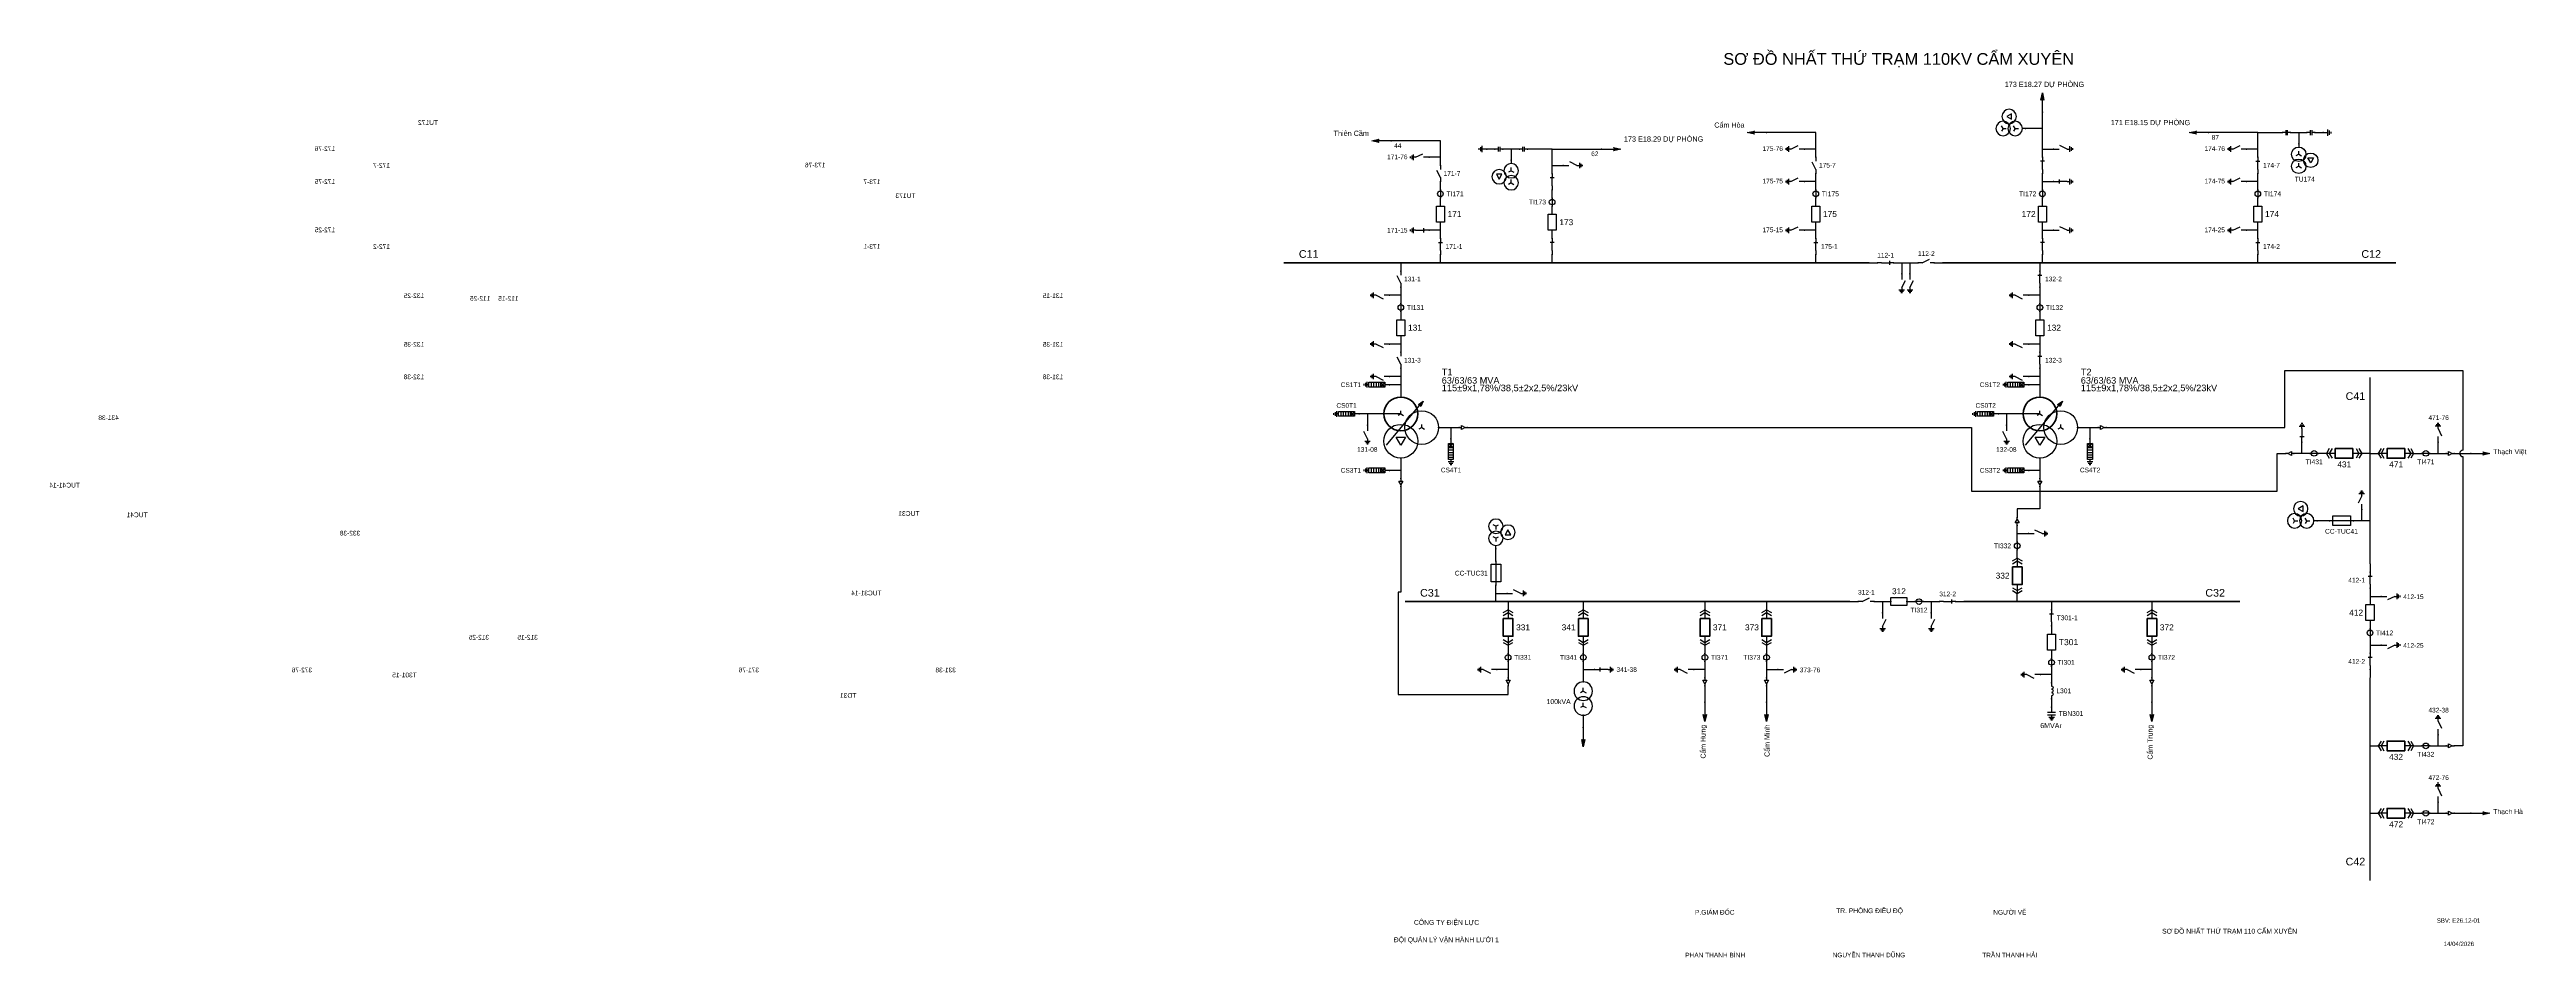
# Model space of a CAD drawing. Header units: millimetres. Extents: x -360 to 411, y 7 to 290.
import ezdxf

# ---------------------------------------------------------------- set-up
doc = ezdxf.new("R2010")
doc.units = ezdxf.units.MM
for name, color, linetype, lineweight in [('BUSBAR_110KV', 1, 'Continuous', 50), ('BUSBAR_22KV', 5, 'Continuous', 50), ('BUSBAR_35KV', 30, 'Continuous', 50), ('GROUND', 3, 'Continuous', 25), ('HV_110KV', 1, 'Continuous', 25), ('MV_22KV', 5, 'Continuous', 25), ('MV_35KV', 30, 'Continuous', 25), ('SLD_OTHER', 7, 'Continuous', 25)]:
    doc.layers.add(name, color=color, linetype=linetype, lineweight=lineweight)
doc.layers.add('SYM_PORTS', color=8, linetype='Continuous', plot=False)
doc.layers.add('TEXT', color=7, linetype='Continuous')
doc.styles.add('SLD_TEXT', font='arial.ttf')

# ---------------------------------------------------------------- blocks, each defined once
blk = doc.blocks.new('SYM_DISCONNECTOR_CLOSED')
at = {"lineweight": 25}
for points in [[(-0.625, 1.25), (0.625, 1.25)], [(0, 2.5), (0, 1.25)], [(0, -1.25), (0, 1.5)], [(0, -1.25), (0, -2.5)]]:
    blk.add_lwpolyline(points, dxfattribs=at)
at = {"layer": 'SYM_PORTS'}
for p in [(0, 2.5), (0, -2.5)]:
    blk.add_point(p, dxfattribs=at)
blk.add_attdef('DEVICE_CODE', (1.625, -0.5), '', height=2)
blk = doc.blocks.new('SYM_EARTHING_SWITCH_CLOSED')
at = {"lineweight": 25}
for points in [[(-0.625, 1.25), (0.625, 1.25)], [(0, 3), (0, 1.25)], [(0, -1.25), (0, 1.5)], [(-0.875, -2), (0.875, -2)], [(-0.5625, -2.4375), (0.5625, -2.4375)], [(-0.25, -2.875), (0.25, -2.875)], [(0, -1.25), (0, -2)]]:
    blk.add_lwpolyline(points, dxfattribs=at)
at = {"layer": 'SYM_PORTS'}
blk.add_point((0, 3), dxfattribs=at)
blk.add_attdef('DEVICE_CODE', (1.875, 0), '', height=2)
blk = doc.blocks.new('SYM_CIRCUIT_BREAKER')
at = {"lineweight": 25}
blk.add_lwpolyline([(-1.25, 2.5), (1.25, 2.5), (1.25, -2.5), (-1.25, -2.5)], close=True, dxfattribs=at)
at = {"layer": 'SYM_PORTS'}
for p in [(0, 2.5), (0, -2.5)]:
    blk.add_point(p, dxfattribs=at)
blk.add_attdef('DEVICE_CODE', (2.25, -0.5), '', height=2)
at = {"flags": 1}
blk.add_attdef('RATING', (2.25, -3.5), '', height=2, dxfattribs=at)
blk = doc.blocks.new('SYM_CURRENT_TRANSFORMER')
at = {"lineweight": 25}
blk.add_lwpolyline([(0, 1.25), (0, -1.25)], dxfattribs=at)
blk.add_circle((0, 0), 0.875, dxfattribs=at)
at = {"layer": 'SYM_PORTS'}
for p in [(0, 1.25), (0, -1.25)]:
    blk.add_point(p, dxfattribs=at)
blk.add_attdef('DEVICE_CODE', (1.875, -1.75), '', height=2)
at = {"flags": 1}
blk.add_attdef('RATIO', (1.875, -4.75), '', height=2, dxfattribs=at)
blk = doc.blocks.new('SYM_DISCONNECTOR_OPEN')
at = {"lineweight": 25}
for points in [[(0, -1.25), (-1.125, 1)], [(0, 2.5), (0, 1.25)], [(0, -1.25), (0, -2.5)]]:
    blk.add_lwpolyline(points, dxfattribs=at)
at = {"layer": 'SYM_PORTS'}
for p in [(0, 2.5), (0, -2.5)]:
    blk.add_point(p, dxfattribs=at)
blk.add_attdef('DEVICE_CODE', (1, -0.5), '', height=2)
blk = doc.blocks.new('SYM_EARTHING_SWITCH_OPEN')
at = {"lineweight": 25}
for points in [[(0, -1.25), (-1.125, 1)], [(0, 3), (0, 1.25)], [(-0.875, -2), (0.875, -2)], [(-0.5625, -2.4375), (0.5625, -2.4375)], [(-0.25, -2.875), (0.25, -2.875)], [(0, -1.25), (0, -2)]]:
    blk.add_lwpolyline(points, dxfattribs=at)
at = {"layer": 'SYM_PORTS'}
blk.add_point((0, 3), dxfattribs=at)
blk.add_attdef('DEVICE_CODE', (1.875, 0), '', height=2)
blk = doc.blocks.new('SYM_LINE_FEEDER_ARROW')
blk.add_hatch(color=7).paths.add_polyline_path([(0, -3), (-0.5, -0.75), (0, -1.25), (0.5, -0.75)])
at = {"lineweight": 25}
blk.add_lwpolyline([(0, 3), (0, -1.25)], dxfattribs=at)
blk.add_lwpolyline([(0, -3), (-0.5, -0.75), (0, -1.25), (0.5, -0.75)], close=True, dxfattribs=at)
at = {"layer": 'SYM_PORTS'}
blk.add_point((0, 3), dxfattribs=at)
blk.add_attdef('LINE_NAME', (1.5, 0), '', height=2)
blk = doc.blocks.new('SYM_COUPLING_CAPACITOR')
at = {"lineweight": 25}
for points in [[(-0.75, 0.25), (0.75, 0.25)], [(0, 1.25), (0, 0.25)], [(-0.75, -0.25), (0.75, -0.25)], [(0, -0.25), (0, -1.25)]]:
    blk.add_lwpolyline(points, dxfattribs=at)
at = {"layer": 'SYM_PORTS'}
for p in [(0, 1.25), (0, -1.25)]:
    blk.add_point(p, dxfattribs=at)
blk.add_attdef('DEVICE_CODE', (1.75, -1.75), '', height=2)
blk = doc.blocks.new('SYM_VOLTAGE_TRANSFORMER')
at = {"lineweight": 25}
for points in [[(0, 1.375), (-0.8625, 0.875)], [(0, 4.625), (0, 3.625)], [(0, 1.375), (0, 2.375)], [(0, 1.375), (0.8625, 0.875)], [(0, -2.375), (-0.8625, -2.875)], [(0, -2.375), (0, -1.375)], [(0, -2.375), (0.8625, -2.875)]]:
    blk.add_lwpolyline(points, dxfattribs=at)
blk.add_lwpolyline([(2.875, 0.25), (4.625, 0.25), (3.75, -1.25)], close=True, dxfattribs=at)
for centre in [(0, 1.375), (3.75, -0.5), (0, -2.375)]:
    blk.add_circle(centre, 2.25, dxfattribs=at)
at = {"layer": 'SYM_PORTS'}
blk.add_point((0, 4.625), dxfattribs=at)
blk.add_attdef('DEVICE_CODE', (7, 1.625), '', height=2)
at = {"flags": 1}
blk.add_attdef('RATIO', (7, -1.375), '', height=2, dxfattribs=at)
blk = doc.blocks.new('SYM_GROUND_SYMBOL')
at = {"lineweight": 25}
for points in [[(0, 1.25), (0, -0.25)], [(-1, -0.25), (1, -0.25)], [(-0.625, -0.75), (0.625, -0.75)], [(-0.25, -1.25), (0.25, -1.25)]]:
    blk.add_lwpolyline(points, dxfattribs=at)
at = {"layer": 'SYM_PORTS'}
blk.add_point((0, 1.25), dxfattribs=at)
blk = doc.blocks.new('SYM_SURGE_ARRESTER')
at = {"lineweight": 25}
for points in [[(-0.75, 2.5), (0.75, 2.5), (0.75, 1.25), (-0.75, 1.25)], [(-0.75, 1.25), (0.75, 1.25), (0.75, -2.5), (-0.75, -2.5)]]:
    blk.add_lwpolyline(points, close=True, dxfattribs=at)
for points in [[(-0.75, 2.5), (0.75, 1.25)], [(0.75, 2.5), (-0.75, 1.25)], [(-0.75, 0.5), (0.75, 0.5)], [(0, 4), (0, 2.5)], [(-0.875, -3.125), (0.875, -3.125)], [(-0.75, -0.25), (0.75, -0.25)], [(-0.75, -1), (0.75, -1)], [(-0.75, -1.75), (0.75, -1.75)], [(-0.5625, -3.5625), (0.5625, -3.5625)], [(-0.25, -4), (0.25, -4)], [(0, -2.5), (0, -3.125)]]:
    blk.add_lwpolyline(points, dxfattribs=at)
at = {"layer": 'SYM_PORTS'}
blk.add_point((0, 4), dxfattribs=at)
blk.add_attdef('DEVICE_CODE', (1.875, 1), '', height=2)
blk = doc.blocks.new('SYM_TRANSFORMER_3W')
blk.add_hatch(color=7).paths.add_polyline_path([(3.75, 8.25), (3.0125, 6.575), (2.2375, 7.225)])
at = {"lineweight": 25}
for points in [[(3.75, 8.25), (3.0125, 6.575), (2.2375, 7.225)], [(-4.75, -3), (-1.75, -3), (-3.25, -5.5)]]:
    blk.add_lwpolyline(points, close=True, dxfattribs=at)
for points in [[(-3.25, 4.25), (-8.5, 4.25)], [(-7.75, -5.5), (3.0125, 7.35)], [(-3.25, 4.25), (-4.1125, 3.75)], [(-3.25, 4.25), (-3.25, 5.25)], [(-3.25, 4.25), (-2.3875, 3.75)], [(3.25, 0), (2.3875, -0.5)], [(3.25, 0), (3.25, 1)], [(3.25, 0), (4.1125, -0.5)]]:
    blk.add_lwpolyline(points, dxfattribs=at)
at = {"lineweight": 50}
blk.add_circle((-3.25, 4.25), 5.25, dxfattribs=at)
at = {"lineweight": 25}
for centre in [(-3.25, -4.25), (3.25, 0)]:
    blk.add_circle(centre, 5.25, dxfattribs=at)
at = {"layer": 'SYM_PORTS'}
for p in [(-3.25, 9.5), (-8.5, 4.25), (8.5, 0), (-3.25, -9.5)]:
    blk.add_point(p, dxfattribs=at)
blk.add_attdef('DEVICE_CODE', (9.5, 6.5), '', height=2)
at = {"flags": 1}
for tag, p in [('VOLTAGE_RATIO', (9.5, 0.5)), ('POWER', (9.5, 3.5))]:
    blk.add_attdef(tag, p, '', height=2, dxfattribs=at)
blk = doc.blocks.new('SYM_CABLE_TERMINATION')
at = {"lineweight": 25}
blk.add_lwpolyline([(-0.625, 0.5), (0.625, 0.5), (0, -0.625)], close=True, dxfattribs=at)
for points in [[(0, 1.25), (0, 0.5)], [(0, -0.625), (0, -1.25)]]:
    blk.add_lwpolyline(points, dxfattribs=at)
at = {"layer": 'SYM_PORTS'}
for p in [(0, 1.25), (0, -1.25)]:
    blk.add_point(p, dxfattribs=at)
blk = doc.blocks.new('SYM_DRAWOUT_BREAKER')
at = {"lineweight": 25}
for points in [[(-1.5, 4.625), (0, 5.5), (1.5, 4.625)], [(-1.5, 3.75), (0, 4.625), (1.5, 3.75)], [(0, 5.5), (0, 2.75)], [(-1.5, -3.75), (0, -4.625), (1.5, -3.75)], [(-1.5, -4.625), (0, -5.5), (1.5, -4.625)], [(0, -2.75), (0, -5.5)]]:
    blk.add_lwpolyline(points, dxfattribs=at)
at = {"lineweight": 35}
blk.add_lwpolyline([(-1.5, 2.75), (1.5, 2.75), (1.5, -2.75), (-1.5, -2.75)], close=True, dxfattribs=at)
at = {"layer": 'SYM_PORTS'}
for p in [(0, 5.5), (0, -5.5)]:
    blk.add_point(p, dxfattribs=at)
blk.add_attdef('DEVICE_CODE', (2.5, 2.5), '', height=2)
at = {"flags": 1}
blk.add_attdef('RATING', (2.5, -0.5), '', height=2, dxfattribs=at)
blk = doc.blocks.new('SYM_FUSE_DISCONNECTOR')
at = {"lineweight": 25}
blk.add_lwpolyline([(-1.5, 2.75), (1.5, 2.75), (1.5, -2.75), (-1.5, -2.75)], close=True, dxfattribs=at)
blk.add_lwpolyline([(0, 3.75), (0, -3.75)], dxfattribs=at)
at = {"layer": 'SYM_PORTS'}
for p in [(0, 3.75), (0, -3.75)]:
    blk.add_point(p, dxfattribs=at)
blk.add_attdef('DEVICE_CODE', (2.5, 0.75), '', height=2)
at = {"flags": 1}
blk.add_attdef('RATING', (2.5, -2.25), '', height=2, dxfattribs=at)
blk = doc.blocks.new('SYM_TRANSFORMER_2W')
at = {"lineweight": 25}
for points in [[(0, 2.3125), (-0.8625, 1.8125)], [(0, 2.3125), (0, 3.3125)], [(0, 2.3125), (0.8625, 1.8125)], [(0, -2.3125), (-0.8625, -2.8125)], [(0, -2.3125), (0, -1.3125)], [(0, -2.3125), (0.8625, -2.8125)]]:
    blk.add_lwpolyline(points, dxfattribs=at)
for centre in [(0, 2.3125), (0, -2.3125)]:
    blk.add_circle(centre, 2.875, dxfattribs=at)
at = {"layer": 'SYM_PORTS'}
for p in [(0, 5.1875), (0, -5.1875)]:
    blk.add_point(p, dxfattribs=at)
blk.add_attdef('DEVICE_CODE', (3.875, 2.1875), '', height=2)
at = {"flags": 1}
for tag, p in [('POWER', (3.875, -0.8125)), ('VOLTAGE_RATIO', (3.875, -3.8125))]:
    blk.add_attdef(tag, p, '', height=2, dxfattribs=at)
blk = doc.blocks.new('SYM_SHUNT_REACTOR')
at = {"lineweight": 25}
for points in [[(0, 2.5), (0, 1.5)], [(0, 1.5), (0.25, 1.4325), (0.4325, 1.25), (0.5, 1), (0.4325, 0.75), (0.25, 0.5675), (0, 0.5), (0.25, 0.4325), (0.4325, 0.25), (0.5, 0), (0.4325, -0.25), (0.25, -0.4325), (0, -0.5), (0.25, -0.5675), (0.4325, -0.75), (0.5, -1), (0.4325, -1.25), (0.25, -1.4325), (0, -1.5)], [(0, -1.5), (0, -2.5)]]:
    blk.add_lwpolyline(points, dxfattribs=at)
at = {"layer": 'SYM_PORTS'}
for p in [(0, 2.5), (0, -2.5)]:
    blk.add_point(p, dxfattribs=at)
blk.add_attdef('DEVICE_CODE', (1.5, -0.5), '', height=2)
at = {"flags": 1}
blk.add_attdef('RATING', (1.5, -3.5), '', height=2, dxfattribs=at)
blk = doc.blocks.new('SYM_SHUNT_CAPACITOR')
at = {"lineweight": 25}
for points in [[(-1.25, 0.375), (1.25, 0.375)], [(0, 2), (0, 0.375)], [(-1.25, -0.375), (1.25, -0.375)], [(-0.875, -1.125), (0.875, -1.125)], [(-0.5625, -1.5625), (0.5625, -1.5625)], [(-0.25, -2), (0.25, -2)], [(0, -0.375), (0, -1.125)]]:
    blk.add_lwpolyline(points, dxfattribs=at)
at = {"layer": 'SYM_PORTS'}
blk.add_point((0, 2), dxfattribs=at)
blk.add_attdef('DEVICE_CODE', (2.25, -1), '', height=2)
at = {"flags": 1}
blk.add_attdef('RATING', (2.25, -4), '', height=2, dxfattribs=at)

msp = doc.modelspace()

# ---------------------------------------------------------------- linework, layer by layer
at = {"layer": 'BUSBAR_110KV', "const_width": 0.495}
for points in [[(24.42, 223.57), (206.66, 223.57)], [(229.45, 223.57), (370.66, 223.57)]]:
    msp.add_lwpolyline(points, dxfattribs=at)
at = {"layer": 'BUSBAR_22KV', "const_width": 0.495}
for points in [[(362.53, 187.95), (362.53, 129.81)], [(362.53, 94.41), (362.53, 31.17)]]:
    msp.add_lwpolyline(points, dxfattribs=at)
at = {"layer": 'BUSBAR_35KV', "const_width": 0.495}
for points in [[(62.15, 118.07), (200.67, 118.07)], [(236.08, 118.07), (322.08, 118.07)]]:
    msp.add_lwpolyline(points, dxfattribs=at)
at = {"layer": 'GROUND'}
for points in [[(345.4, 264.09), (347.95, 264.09)], [(90.15, 258.97), (87.6, 258.97)]]:
    msp.add_lwpolyline(points, dxfattribs=at)
at = {"layer": 'HV_110KV'}
for points in [[(260.54, 265.37), (260.54, 270.48)], [(190.01, 258.97), (190.01, 264.09), (174.67, 264.09)], [(260.54, 265.37), (255.32, 265.37)], [(260.54, 258.97), (260.54, 265.37)], [(327.61, 264.09), (312.26, 264.09)], [(327.61, 258.97), (327.61, 264.09)], [(327.61, 264.09), (335.28, 264.09)], [(337.78, 264.09), (340.34, 264.09)], [(340.34, 264.09), (340.34, 260.61)], [(340.34, 264.09), (342.9, 264.09)], [(73.15, 256.42), (73.15, 261.53), (57.8, 261.53)], [(73.15, 256.42), (69.67, 256.42)], [(73.15, 253.86), (73.15, 256.42)], [(95.21, 258.97), (92.65, 258.97)], [(97.77, 258.97), (95.21, 258.97)], [(95.21, 258.97), (95.21, 255.5)], [(107.94, 258.97), (100.27, 258.97)], [(107.94, 253.86), (107.94, 258.97)], [(107.94, 258.97), (123.29, 258.97)], [(190.01, 258.97), (186.54, 258.97)], [(190.01, 256.42), (190.01, 258.97)], [(260.54, 256.42), (260.54, 258.97)], [(260.54, 258.97), (264.02, 258.97)], [(327.61, 258.97), (324.13, 258.97)], [(327.61, 256.42), (327.61, 258.97)], [(73.15, 246.3), (73.15, 248.86)], [(107.94, 251.3), (107.94, 253.86)], [(107.94, 253.86), (111.42, 253.86)], [(190.01, 248.86), (186.54, 248.86)], [(190.01, 248.86), (190.01, 251.42)], [(190.01, 246.3), (190.01, 248.86)], [(260.54, 248.86), (260.54, 251.42)], [(260.54, 246.3), (260.54, 248.86)], [(260.54, 248.86), (264.02, 248.86)], [(327.61, 248.86), (324.13, 248.86)], [(327.61, 248.86), (327.61, 251.42)], [(327.61, 246.3), (327.61, 248.86)], [(73.15, 241.24), (73.15, 243.8)], [(107.94, 243.74), (107.94, 246.3)], [(107.94, 238.68), (107.94, 241.24)], [(190.01, 241.24), (190.01, 243.8)], [(260.54, 241.24), (260.54, 243.8)], [(327.61, 241.24), (327.61, 243.8)], [(73.15, 233.68), (69.67, 233.68)], [(73.15, 233.68), (73.15, 236.24)], [(73.15, 231.13), (73.15, 233.68)], [(107.94, 231.13), (107.94, 233.68)], [(190.01, 233.68), (186.54, 233.68)], [(190.01, 233.68), (190.01, 236.24)], [(190.01, 231.13), (190.01, 233.68)], [(260.54, 233.68), (260.54, 236.24)], [(260.54, 231.13), (260.54, 233.68)], [(260.54, 233.68), (264.02, 233.68)], [(327.61, 233.68), (324.13, 233.68)], [(327.61, 233.68), (327.61, 236.24)], [(327.61, 231.13), (327.61, 233.68)], [(73.15, 223.57), (73.15, 226.13)], [(107.94, 223.57), (107.94, 226.13)], [(190.01, 223.57), (190.01, 226.13)], [(260.54, 223.57), (260.54, 226.13)], [(327.61, 223.57), (327.61, 226.13)], [(60.85, 223.57), (60.85, 221.01)], [(60.85, 216.01), (60.85, 213.45)], [(206.66, 223.57), (209.22, 223.57)], [(214.22, 223.57), (216.77, 223.57)], [(216.77, 223.57), (216.77, 220.09)], [(216.77, 223.57), (219.33, 223.57)], [(219.33, 223.57), (219.33, 220.09)], [(219.33, 223.57), (221.89, 223.57)], [(226.89, 223.57), (229.45, 223.57)], [(259.77, 223.57), (259.77, 221.01)], [(259.77, 216.01), (259.77, 213.45)], [(60.85, 213.45), (57.37, 213.45)], [(60.85, 213.45), (60.85, 210.9)], [(60.85, 208.4), (60.85, 205.84)], [(259.77, 213.45), (256.29, 213.45)], [(259.77, 213.45), (259.77, 210.9)], [(259.77, 208.4), (259.77, 205.84)], [(60.85, 200.84), (60.85, 198.28)], [(259.77, 200.84), (259.77, 198.28)], [(60.85, 198.28), (57.37, 198.28)], [(60.85, 198.28), (60.85, 195.72)], [(259.77, 198.28), (256.29, 198.28)], [(259.77, 198.28), (259.77, 195.72)], [(60.85, 188.16), (57.37, 188.16)], [(60.85, 185.61), (57.37, 185.61)], [(60.85, 190.72), (60.85, 188.16)], [(60.85, 188.16), (60.85, 185.61)], [(60.85, 185.61), (60.85, 181.77)], [(259.77, 188.16), (256.29, 188.16)], [(259.77, 185.61), (256.29, 185.61)], [(259.77, 190.72), (259.77, 188.16)], [(259.77, 188.16), (259.77, 185.61)], [(259.77, 185.61), (259.77, 181.77)], [(50.48, 176.52), (47.92, 176.52)], [(55.6, 176.52), (50.48, 176.52)], [(50.48, 176.52), (50.48, 173.04)], [(249.4, 176.52), (246.84, 176.52)], [(254.52, 176.52), (249.4, 176.52)], [(249.4, 176.52), (249.4, 173.04)]]:
    msp.add_lwpolyline(points, dxfattribs=at)
at = {"layer": 'MV_22KV'}
msp.add_lwpolyline([(280.41, 172.27), (283.11, 172.27), (336, 172.27), (336, 189.99), (391.46, 189.99), (391.46, 165.22, 1), (391.46, 163.22), (391.46, 73.15), (388.76, 73.15)], format="xyb", dxfattribs=at)
for points in [[(72.6, 172.27), (76.43, 172.27)], [(76.43, 172.27), (76.43, 168.79)], [(76.43, 172.27), (78.99, 172.27)], [(81.49, 172.27), (84.19, 172.27), (238.5, 172.27), (238.5, 152.49), (333.6, 152.49), (333.6, 164.23), (336.3, 164.23)], [(271.52, 172.27), (275.35, 172.27)], [(275.35, 172.27), (275.35, 168.79)], [(275.35, 172.27), (277.91, 172.27)], [(341.36, 164.23), (338.8, 164.23)], [(341.36, 164.23), (341.36, 167.71)], [(343.92, 164.23), (341.36, 164.23)], [(348.97, 164.23), (346.42, 164.23)], [(362.53, 164.23), (359.97, 164.23)], [(362.53, 164.22), (365.09, 164.22)], [(376.09, 164.22), (378.65, 164.22)], [(381.15, 164.22), (383.71, 164.22)], [(383.71, 164.22), (383.71, 167.7)], [(383.71, 164.22), (386.26, 164.22)], [(388.76, 164.22), (393.88, 164.22)], [(359.97, 143.23), (359.97, 146.71)], [(349.92, 143.23), (346.08, 143.23)], [(359.97, 143.23), (357.42, 143.23)], [(362.53, 143.23), (359.97, 143.23)], [(362.53, 129.81), (362.53, 127.25)], [(362.53, 122.25), (362.53, 119.7)], [(362.53, 119.7), (366.01, 119.7)], [(362.53, 119.7), (362.53, 117.14)], [(362.53, 112.14), (362.53, 109.58)], [(362.53, 107.08), (362.53, 104.52)], [(362.53, 104.52), (366.01, 104.52)], [(362.53, 104.52), (362.53, 101.97)], [(362.53, 96.97), (362.53, 94.41)], [(362.53, 73.15), (365.09, 73.15)], [(376.09, 73.15), (378.65, 73.15)], [(381.15, 73.15), (383.71, 73.15)], [(383.71, 73.15), (383.71, 76.63)], [(383.71, 73.15), (386.26, 73.15)], [(383.71, 52.16), (383.71, 55.63)], [(362.53, 52.16), (365.09, 52.16)], [(376.09, 52.16), (378.65, 52.16)], [(381.15, 52.16), (383.71, 52.16)], [(383.71, 52.16), (386.26, 52.16)], [(388.76, 52.16), (393.88, 52.16)]]:
    msp.add_lwpolyline(points, dxfattribs=at)
at = {"layer": 'MV_35KV'}
for points in [[(60.85, 162.77), (60.85, 158.93)], [(259.77, 162.77), (259.77, 158.93)], [(60.85, 158.93), (57.37, 158.93)], [(60.85, 158.93), (60.85, 156.37)], [(259.77, 158.93), (256.29, 158.93)], [(259.77, 158.93), (259.77, 156.37)], [(60.85, 153.87), (60.85, 151.17), (60.85, 120.99), (60, 120.99), (60, 89.14), (94.24, 89.14), (94.24, 91.84)], [(259.77, 153.87), (259.77, 151.17), (259.77, 147), (252.72, 147), (252.72, 144.3)], [(252.72, 139.24), (252.72, 141.8)], [(252.72, 136.68), (252.72, 139.24)], [(252.72, 139.24), (256.2, 139.24)], [(90.43, 130.68), (90.43, 134.52)], [(252.72, 131.63), (252.72, 134.18)], [(90.43, 120.63), (90.43, 123.18)], [(90.43, 118.07), (90.43, 120.63)], [(90.43, 120.63), (93.91, 120.63)], [(94.24, 118.07), (94.24, 115.51)], [(117.64, 118.07), (117.64, 115.51)], [(155.5, 118.07), (155.5, 115.51)], [(174.69, 118.07), (174.69, 115.51)], [(200.67, 118.07), (203.23, 118.07)], [(208.23, 118.07), (210.79, 118.07)], [(210.79, 118.07), (210.79, 114.59)], [(210.79, 118.07), (213.34, 118.07)], [(218.34, 118.07), (220.9, 118.07)], [(223.4, 118.07), (225.96, 118.07)], [(225.96, 118.07), (225.96, 114.59)], [(225.96, 118.07), (228.52, 118.07)], [(233.52, 118.07), (236.08, 118.07)], [(252.72, 118.07), (252.72, 120.63)], [(263.4, 118.07), (263.4, 115.51)], [(294.63, 118.07), (294.63, 115.51)], [(263.4, 110.51), (263.4, 107.95)], [(94.24, 104.51), (94.24, 101.95)], [(117.64, 104.51), (117.64, 101.95)], [(155.5, 104.51), (155.5, 101.95)], [(174.69, 104.51), (174.69, 101.95)], [(263.4, 102.95), (263.4, 100.4)], [(294.63, 104.51), (294.63, 101.95)], [(94.24, 96.9), (90.77, 96.9)], [(94.24, 99.45), (94.24, 96.9)], [(94.24, 96.9), (94.24, 94.34)], [(117.64, 99.45), (117.64, 96.9)], [(117.64, 96.9), (121.11, 96.9)], [(117.64, 96.9), (117.64, 93.06)], [(155.5, 96.9), (152.02, 96.9)], [(155.5, 99.45), (155.5, 96.9)], [(155.5, 96.9), (155.5, 94.34)], [(174.69, 99.45), (174.69, 96.9)], [(174.69, 96.9), (178.17, 96.9)], [(174.69, 96.9), (174.69, 94.34)], [(263.4, 95.34), (259.92, 95.34)], [(263.4, 97.9), (263.4, 95.34)], [(263.4, 95.34), (263.4, 92.78)], [(294.63, 96.9), (291.15, 96.9)], [(294.63, 99.45), (294.63, 96.9)], [(294.63, 96.9), (294.63, 94.34)], [(155.5, 91.84), (155.5, 86.72)], [(174.69, 91.84), (174.69, 86.72)], [(263.4, 87.78), (263.4, 85.22)], [(294.63, 91.84), (294.63, 86.72)]]:
    msp.add_lwpolyline(points, dxfattribs=at)
at = {"layer": 'SLD_OTHER'}
msp.add_lwpolyline([(117.64, 82.68), (117.64, 78.85)], dxfattribs=at)

# ---------------------------------------------------------------- block references
at = {"layer": 'GROUND'}
for name, p, rotation in [('SYM_COUPLING_CAPACITOR', (344.15, 264.09), 270), ('SYM_GROUND_SYMBOL', (349.2, 264.09), 90), ('SYM_GROUND_SYMBOL', (86.35, 258.97), 270)]:
    msp.add_blockref(name, p, dxfattribs=dict(at, rotation=rotation))
at = {"layer": 'HV_110KV'}
ref = msp.add_blockref('SYM_VOLTAGE_TRANSFORMER', (250.7, 265.37), dxfattribs=dict(at, xscale=-1, rotation=270))
ref.add_attrib('DEVICE_CODE', 'TU172', (238.84, 266.51), dxfattribs={"layer": 'TEXT', "extrusion": (0, 0, -1), "height": 1.489, "style": 'SLD_TEXT'})
for name, p, rotation in [('SYM_LINE_FEEDER_ARROW', (260.54, 273.48), 180), ('SYM_LINE_FEEDER_ARROW', (171.67, 264.09), 270), ('SYM_LINE_FEEDER_ARROW', (309.26, 264.09), 270), ('SYM_COUPLING_CAPACITOR', (336.53, 264.09), 270), ('SYM_LINE_FEEDER_ARROW', (54.8, 261.53), 270), ('SYM_COUPLING_CAPACITOR', (91.4, 258.97), 270), ('SYM_COUPLING_CAPACITOR', (99.02, 258.97), 270), ('SYM_LINE_FEEDER_ARROW', (126.29, 258.97), 90)]:
    msp.add_blockref(name, p, dxfattribs=dict(at, rotation=rotation))
ref = msp.add_blockref('SYM_EARTHING_SWITCH_OPEN', (267.02, 258.97), dxfattribs=dict(at, xscale=-1, rotation=90))
ref.add_attrib('DEVICE_CODE', '172-76', (270.89, 258.39), dxfattribs={"layer": 'TEXT', "extrusion": (0, 0, -1), "height": 1.461, "style": 'SLD_TEXT'})
ref = msp.add_blockref('SYM_DISCONNECTOR_CLOSED', (260.54, 253.92), dxfattribs=dict(at, xscale=-1))
ref.add_attrib('DEVICE_CODE', '172-7', (253.79, 253.19), dxfattribs={"layer": 'TEXT', "extrusion": (0, 0, -1), "height": 1.475, "style": 'SLD_TEXT'})
ref = msp.add_blockref('SYM_EARTHING_SWITCH_OPEN', (114.42, 253.86), dxfattribs=dict(at, xscale=-1, rotation=90))
ref.add_attrib('DEVICE_CODE', '173-76', (118.29, 253.28), dxfattribs={"layer": 'TEXT', "extrusion": (0, 0, -1), "height": 1.461, "style": 'SLD_TEXT'})
ref = msp.add_blockref('SYM_VOLTAGE_TRANSFORMER', (95.21, 250.87), dxfattribs=dict(at, xscale=-1))
ref.add_attrib('DEVICE_CODE', 'TU173', (90.22, 243.76), dxfattribs={"layer": 'TEXT', "extrusion": (0, 0, -1), "height": 1.489, "style": 'SLD_TEXT'})
ref = msp.add_blockref('SYM_EARTHING_SWITCH_OPEN', (66.67, 256.42), dxfattribs=dict(at, rotation=270))
ref.add_attrib('DEVICE_CODE', '171-76', (56.57, 255.83), dxfattribs={"layer": 'TEXT', "height": 1.461, "style": 'SLD_TEXT'})
ref = msp.add_blockref('SYM_EARTHING_SWITCH_OPEN', (183.54, 258.97), dxfattribs=dict(at, rotation=270))
ref.add_attrib('DEVICE_CODE', '175-76', (173.43, 258.39), dxfattribs={"layer": 'TEXT', "height": 1.461, "style": 'SLD_TEXT'})
ref = msp.add_blockref('SYM_DISCONNECTOR_OPEN', (190.01, 253.92), dxfattribs=at)
ref.add_attrib('DEVICE_CODE', '175-7', (191.01, 253.21), dxfattribs={"layer": 'TEXT', "height": 1.463, "style": 'SLD_TEXT'})
ref = msp.add_blockref('SYM_EARTHING_SWITCH_OPEN', (321.13, 258.97), dxfattribs=dict(at, rotation=270))
ref.add_attrib('DEVICE_CODE', '174-76', (311.02, 258.39), dxfattribs={"layer": 'TEXT', "height": 1.461, "style": 'SLD_TEXT'})
ref = msp.add_blockref('SYM_DISCONNECTOR_CLOSED', (327.61, 253.92), dxfattribs=at)
ref.add_attrib('DEVICE_CODE', '174-7', (329.22, 253.19), dxfattribs={"layer": 'TEXT', "height": 1.475, "style": 'SLD_TEXT'})
ref = msp.add_blockref('SYM_VOLTAGE_TRANSFORMER', (340.34, 255.99), dxfattribs=at)
ref.add_attrib('DEVICE_CODE', 'TU174', (339.09, 248.87), dxfattribs={"layer": 'TEXT', "height": 1.489, "style": 'SLD_TEXT'})
ref = msp.add_blockref('SYM_EARTHING_SWITCH_CLOSED', (267.02, 248.86), dxfattribs=dict(at, xscale=-1, rotation=90))
ref.add_attrib('DEVICE_CODE', '172-75', (270.89, 248.15), dxfattribs={"layer": 'TEXT', "extrusion": (0, 0, -1), "height": 1.461, "style": 'SLD_TEXT'})
ref = msp.add_blockref('SYM_DISCONNECTOR_CLOSED', (107.94, 248.8), dxfattribs=dict(at, xscale=-1))
ref.add_attrib('DEVICE_CODE', '173-7', (101.19, 248.09), dxfattribs={"layer": 'TEXT', "extrusion": (0, 0, -1), "height": 1.463, "style": 'SLD_TEXT'})
ref = msp.add_blockref('SYM_DISCONNECTOR_OPEN', (73.15, 251.36), dxfattribs=at)
ref.add_attrib('DEVICE_CODE', '171-7', (74.14, 250.64), dxfattribs={"layer": 'TEXT', "height": 1.475, "style": 'SLD_TEXT'})
ref = msp.add_blockref('SYM_EARTHING_SWITCH_OPEN', (183.54, 248.86), dxfattribs=dict(at, rotation=270))
ref.add_attrib('DEVICE_CODE', '175-75', (173.43, 248.28), dxfattribs={"layer": 'TEXT', "height": 1.461, "style": 'SLD_TEXT'})
ref = msp.add_blockref('SYM_EARTHING_SWITCH_OPEN', (321.13, 248.86), dxfattribs=dict(at, rotation=270))
ref.add_attrib('DEVICE_CODE', '174-75', (311.02, 248.28), dxfattribs={"layer": 'TEXT', "height": 1.461, "style": 'SLD_TEXT'})
ref = msp.add_blockref('SYM_CIRCUIT_BREAKER', (73.15, 238.74), dxfattribs=at)
ref.add_attrib('DEVICE_CODE', '171', (75.39, 237.83), dxfattribs={"layer": 'TEXT', "height": 1.872, "style": 'SLD_TEXT'})
ref = msp.add_blockref('SYM_CURRENT_TRANSFORMER', (73.15, 245.05), dxfattribs=at)
ref.add_attrib('DEVICE_CODE', 'TI171', (75.02, 244.29), dxfattribs={"layer": 'TEXT', "height": 1.51, "style": 'SLD_TEXT'})
ref = msp.add_blockref('SYM_CURRENT_TRANSFORMER', (107.94, 242.49), dxfattribs=at)
ref.add_attrib('DEVICE_CODE', 'TI173', (100.69, 241.75), dxfattribs={"layer": 'TEXT', "height": 1.497, "style": 'SLD_TEXT'})
ref = msp.add_blockref('SYM_CIRCUIT_BREAKER', (190.01, 238.74), dxfattribs=at)
ref.add_attrib('DEVICE_CODE', '175', (192.26, 237.85), dxfattribs={"layer": 'TEXT', "height": 1.856, "style": 'SLD_TEXT'})
ref = msp.add_blockref('SYM_CURRENT_TRANSFORMER', (190.01, 245.05), dxfattribs=at)
ref.add_attrib('DEVICE_CODE', 'TI175', (191.88, 244.31), dxfattribs={"layer": 'TEXT', "height": 1.497, "style": 'SLD_TEXT'})
ref = msp.add_blockref('SYM_CURRENT_TRANSFORMER', (260.54, 245.05), dxfattribs=at)
ref.add_attrib('DEVICE_CODE', 'TI172', (253.29, 244.29), dxfattribs={"layer": 'TEXT', "height": 1.51, "style": 'SLD_TEXT'})
ref = msp.add_blockref('SYM_CIRCUIT_BREAKER', (260.54, 238.74), dxfattribs=at)
ref.add_attrib('DEVICE_CODE', '172', (254.08, 237.83), dxfattribs={"layer": 'TEXT', "height": 1.872, "style": 'SLD_TEXT'})
ref = msp.add_blockref('SYM_CIRCUIT_BREAKER', (327.61, 238.74), dxfattribs=at)
ref.add_attrib('DEVICE_CODE', '174', (329.85, 237.83), dxfattribs={"layer": 'TEXT', "height": 1.872, "style": 'SLD_TEXT'})
ref = msp.add_blockref('SYM_CURRENT_TRANSFORMER', (327.61, 245.05), dxfattribs=at)
ref.add_attrib('DEVICE_CODE', 'TI174', (329.47, 244.29), dxfattribs={"layer": 'TEXT', "height": 1.51, "style": 'SLD_TEXT'})
ref = msp.add_blockref('SYM_EARTHING_SWITCH_OPEN', (267.02, 233.68), dxfattribs=dict(at, xscale=-1, rotation=90))
ref.add_attrib('DEVICE_CODE', '172-25', (270.89, 233.1), dxfattribs={"layer": 'TEXT', "extrusion": (0, 0, -1), "height": 1.461, "style": 'SLD_TEXT'})
ref = msp.add_blockref('SYM_EARTHING_SWITCH_CLOSED', (66.67, 233.68), dxfattribs=dict(at, rotation=270))
ref.add_attrib('DEVICE_CODE', '171-15', (56.57, 232.98), dxfattribs={"layer": 'TEXT', "height": 1.461, "style": 'SLD_TEXT'})
ref = msp.add_blockref('SYM_CIRCUIT_BREAKER', (107.94, 236.18), dxfattribs=at)
ref.add_attrib('DEVICE_CODE', '173', (110.19, 235.29), dxfattribs={"layer": 'TEXT', "height": 1.856, "style": 'SLD_TEXT'})
ref = msp.add_blockref('SYM_EARTHING_SWITCH_OPEN', (183.54, 233.68), dxfattribs=dict(at, rotation=270))
ref.add_attrib('DEVICE_CODE', '175-15', (173.43, 233.1), dxfattribs={"layer": 'TEXT', "height": 1.461, "style": 'SLD_TEXT'})
ref = msp.add_blockref('SYM_EARTHING_SWITCH_OPEN', (321.13, 233.68), dxfattribs=dict(at, rotation=270))
ref.add_attrib('DEVICE_CODE', '174-25', (311.02, 233.1), dxfattribs={"layer": 'TEXT', "height": 1.461, "style": 'SLD_TEXT'})
ref = msp.add_blockref('SYM_DISCONNECTOR_CLOSED', (260.54, 228.63), dxfattribs=dict(at, xscale=-1))
ref.add_attrib('DEVICE_CODE', '172-2', (253.79, 227.9), dxfattribs={"layer": 'TEXT', "extrusion": (0, 0, -1), "height": 1.475, "style": 'SLD_TEXT'})
ref = msp.add_blockref('SYM_DISCONNECTOR_CLOSED', (107.94, 228.63), dxfattribs=dict(at, xscale=-1))
ref.add_attrib('DEVICE_CODE', '173-1', (101.19, 227.92), dxfattribs={"layer": 'TEXT', "extrusion": (0, 0, -1), "height": 1.463, "style": 'SLD_TEXT'})
ref = msp.add_blockref('SYM_DISCONNECTOR_CLOSED', (73.15, 228.63), dxfattribs=at)
ref.add_attrib('DEVICE_CODE', '171-1', (74.77, 227.9), dxfattribs={"layer": 'TEXT', "height": 1.475, "style": 'SLD_TEXT'})
ref = msp.add_blockref('SYM_DISCONNECTOR_CLOSED', (190.01, 228.63), dxfattribs=at)
ref.add_attrib('DEVICE_CODE', '175-1', (191.63, 227.92), dxfattribs={"layer": 'TEXT', "height": 1.463, "style": 'SLD_TEXT'})
ref = msp.add_blockref('SYM_DISCONNECTOR_CLOSED', (211.72, 223.57), dxfattribs=dict(at, rotation=270))
ref.add_attrib('DEVICE_CODE', '112-1', (209.15, 225.21), dxfattribs={"layer": 'TEXT', "height": 1.46, "style": 'SLD_TEXT'})
ref = msp.add_blockref('SYM_DISCONNECTOR_OPEN', (224.39, 223.57), dxfattribs=dict(at, rotation=270))
ref.add_attrib('DEVICE_CODE', '112-2', (221.82, 225.71), dxfattribs={"layer": 'TEXT', "height": 1.46, "style": 'SLD_TEXT'})
ref = msp.add_blockref('SYM_DISCONNECTOR_CLOSED', (327.61, 228.63), dxfattribs=at)
ref.add_attrib('DEVICE_CODE', '174-2', (329.22, 227.9), dxfattribs={"layer": 'TEXT', "height": 1.475, "style": 'SLD_TEXT'})
ref = msp.add_blockref('SYM_EARTHING_SWITCH_OPEN', (219.33, 217.09), dxfattribs=dict(at, xscale=-1))
ref.add_attrib('DEVICE_CODE', '112-25', (222.57, 211.76), dxfattribs={"layer": 'TEXT', "extrusion": (0, 0, -1), "height": 1.458, "style": 'SLD_TEXT'})
ref = msp.add_blockref('SYM_EARTHING_SWITCH_OPEN', (216.77, 217.09), dxfattribs=dict(at, xscale=-1))
ref.add_attrib('DEVICE_CODE', '112-15', (213.78, 211.76), dxfattribs={"layer": 'TEXT', "extrusion": (0, 0, -1), "height": 1.458, "style": 'SLD_TEXT'})
ref = msp.add_blockref('SYM_DISCONNECTOR_OPEN', (60.85, 218.51), dxfattribs=at)
ref.add_attrib('DEVICE_CODE', '131-1', (61.84, 217.8), dxfattribs={"layer": 'TEXT', "height": 1.46, "style": 'SLD_TEXT'})
ref = msp.add_blockref('SYM_DISCONNECTOR_CLOSED', (259.77, 218.51), dxfattribs=at)
ref.add_attrib('DEVICE_CODE', '132-2', (261.39, 217.8), dxfattribs={"layer": 'TEXT', "height": 1.46, "style": 'SLD_TEXT'})
ref = msp.add_blockref('SYM_EARTHING_SWITCH_OPEN', (253.29, 213.45), dxfattribs=dict(at, xscale=-1, rotation=270))
ref.add_attrib('DEVICE_CODE', '132-25', (243.19, 212.62), dxfattribs={"layer": 'TEXT', "extrusion": (0, 0, -1), "height": 1.458, "style": 'SLD_TEXT'})
ref = msp.add_blockref('SYM_EARTHING_SWITCH_OPEN', (54.37, 213.45), dxfattribs=dict(at, xscale=-1, rotation=270))
ref.add_attrib('DEVICE_CODE', '131-15', (44.27, 212.62), dxfattribs={"layer": 'TEXT', "extrusion": (0, 0, -1), "height": 1.458, "style": 'SLD_TEXT'})
ref = msp.add_blockref('SYM_CURRENT_TRANSFORMER', (60.85, 209.65), dxfattribs=at)
ref.add_attrib('DEVICE_CODE', 'TI131', (62.72, 208.9), dxfattribs={"layer": 'TEXT', "height": 1.494, "style": 'SLD_TEXT'})
ref = msp.add_blockref('SYM_CURRENT_TRANSFORMER', (259.77, 209.65), dxfattribs=at)
ref.add_attrib('DEVICE_CODE', 'TI132', (261.64, 208.9), dxfattribs={"layer": 'TEXT', "height": 1.494, "style": 'SLD_TEXT'})
ref = msp.add_blockref('SYM_CIRCUIT_BREAKER', (60.85, 203.34), dxfattribs=at)
ref.add_attrib('DEVICE_CODE', '131', (63.09, 202.44), dxfattribs={"layer": 'TEXT', "height": 1.856, "style": 'SLD_TEXT'})
ref = msp.add_blockref('SYM_CIRCUIT_BREAKER', (259.77, 203.34), dxfattribs=at)
ref.add_attrib('DEVICE_CODE', '132', (262.01, 202.44), dxfattribs={"layer": 'TEXT', "height": 1.856, "style": 'SLD_TEXT'})
ref = msp.add_blockref('SYM_EARTHING_SWITCH_OPEN', (253.29, 198.28), dxfattribs=dict(at, xscale=-1, rotation=270))
ref.add_attrib('DEVICE_CODE', '132-35', (243.19, 197.45), dxfattribs={"layer": 'TEXT', "extrusion": (0, 0, -1), "height": 1.458, "style": 'SLD_TEXT'})
ref = msp.add_blockref('SYM_EARTHING_SWITCH_OPEN', (54.37, 198.28), dxfattribs=dict(at, xscale=-1, rotation=270))
ref.add_attrib('DEVICE_CODE', '131-35', (44.27, 197.45), dxfattribs={"layer": 'TEXT', "extrusion": (0, 0, -1), "height": 1.458, "style": 'SLD_TEXT'})
ref = msp.add_blockref('SYM_DISCONNECTOR_OPEN', (60.85, 193.22), dxfattribs=at)
ref.add_attrib('DEVICE_CODE', '131-3', (61.84, 192.51), dxfattribs={"layer": 'TEXT', "height": 1.46, "style": 'SLD_TEXT'})
ref = msp.add_blockref('SYM_DISCONNECTOR_CLOSED', (259.77, 193.22), dxfattribs=at)
ref.add_attrib('DEVICE_CODE', '132-3', (261.39, 192.51), dxfattribs={"layer": 'TEXT', "height": 1.46, "style": 'SLD_TEXT'})
ref = msp.add_blockref('SYM_EARTHING_SWITCH_OPEN', (253.29, 188.16), dxfattribs=dict(at, xscale=-1, rotation=270))
ref.add_attrib('DEVICE_CODE', '132-38', (243.19, 187.33), dxfattribs={"layer": 'TEXT', "extrusion": (0, 0, -1), "height": 1.458, "style": 'SLD_TEXT'})
ref = msp.add_blockref('SYM_EARTHING_SWITCH_OPEN', (54.37, 188.16), dxfattribs=dict(at, xscale=-1, rotation=270))
ref.add_attrib('DEVICE_CODE', '131-38', (44.27, 187.33), dxfattribs={"layer": 'TEXT', "extrusion": (0, 0, -1), "height": 1.458, "style": 'SLD_TEXT'})
ref = msp.add_blockref('SYM_SURGE_ARRESTER', (53.37, 185.61), dxfattribs=dict(at, rotation=270))
ref.add_attrib('DEVICE_CODE', 'CS1T1', (42.14, 184.89), dxfattribs={"layer": 'TEXT', "height": 1.456, "style": 'SLD_TEXT'})
ref = msp.add_blockref('SYM_TRANSFORMER_3W', (64.1, 172.27), dxfattribs=at)
ref.add_attrib('DEVICE_CODE', 'T1', (73.59, 188.54), dxfattribs={"layer": 'TEXT', "height": 2.057, "style": 'SLD_TEXT'})
ref = msp.add_blockref('SYM_SURGE_ARRESTER', (252.29, 185.61), dxfattribs=dict(at, rotation=270))
ref.add_attrib('DEVICE_CODE', 'CS1T2', (241.06, 184.89), dxfattribs={"layer": 'TEXT', "height": 1.456, "style": 'SLD_TEXT'})
ref = msp.add_blockref('SYM_TRANSFORMER_3W', (263.02, 172.27), dxfattribs=at)
ref.add_attrib('DEVICE_CODE', 'T2', (272.51, 188.54), dxfattribs={"layer": 'TEXT', "height": 2.057, "style": 'SLD_TEXT'})
ref = msp.add_blockref('SYM_SURGE_ARRESTER', (43.92, 176.52), dxfattribs=dict(at, rotation=270))
ref.add_attrib('DEVICE_CODE', 'CS0T1', (40.8, 178.43), dxfattribs={"layer": 'TEXT', "height": 1.456, "style": 'SLD_TEXT'})
ref = msp.add_blockref('SYM_SURGE_ARRESTER', (242.84, 176.52), dxfattribs=dict(at, rotation=270))
ref.add_attrib('DEVICE_CODE', 'CS0T2', (239.73, 178.43), dxfattribs={"layer": 'TEXT', "height": 1.456, "style": 'SLD_TEXT'})
ref = msp.add_blockref('SYM_EARTHING_SWITCH_OPEN', (50.48, 170.04), dxfattribs=at)
ref.add_attrib('DEVICE_CODE', '131-08', (47.24, 164.71), dxfattribs={"layer": 'TEXT', "height": 1.458, "style": 'SLD_TEXT'})
ref = msp.add_blockref('SYM_EARTHING_SWITCH_OPEN', (249.4, 170.04), dxfattribs=at)
ref.add_attrib('DEVICE_CODE', '132-08', (246.16, 164.71), dxfattribs={"layer": 'TEXT', "height": 1.458, "style": 'SLD_TEXT'})
at = {"layer": 'MV_22KV'}
ref = msp.add_blockref('SYM_EARTHING_SWITCH_CLOSED', (341.36, 170.71), dxfattribs=dict(at, xscale=-1, rotation=180))
ref.add_attrib('DEVICE_CODE', '431-38', (338.24, 174.62), dxfattribs={"layer": 'TEXT', "extrusion": (0, 0, -1), "height": 1.458, "style": 'SLD_TEXT'})
for name, p, rotation in [('SYM_CABLE_TERMINATION', (80.24, 172.27), 90), ('SYM_CABLE_TERMINATION', (279.16, 172.27), 90), ('SYM_CABLE_TERMINATION', (337.55, 164.23), 270), ('SYM_CABLE_TERMINATION', (387.51, 164.22), 90), ('SYM_LINE_FEEDER_ARROW', (396.88, 164.22), 90), ('SYM_CABLE_TERMINATION', (387.51, 73.15), 90), ('SYM_CABLE_TERMINATION', (387.51, 52.16), 90), ('SYM_LINE_FEEDER_ARROW', (396.88, 52.16), 90)]:
    msp.add_blockref(name, p, dxfattribs=dict(at, rotation=rotation))
ref = msp.add_blockref('SYM_EARTHING_SWITCH_OPEN', (383.71, 170.7), dxfattribs=dict(at, rotation=180))
ref.add_attrib('DEVICE_CODE', '471-76', (380.71, 174.62), dxfattribs={"layer": 'TEXT', "height": 1.461, "style": 'SLD_TEXT'})
ref = msp.add_blockref('SYM_SURGE_ARRESTER', (76.43, 164.79), dxfattribs=at)
ref.add_attrib('DEVICE_CODE', 'CS4T1', (73.31, 158.32), dxfattribs={"layer": 'TEXT', "height": 1.456, "style": 'SLD_TEXT'})
ref = msp.add_blockref('SYM_SURGE_ARRESTER', (275.35, 164.79), dxfattribs=at)
ref.add_attrib('DEVICE_CODE', 'CS4T2', (272.24, 158.32), dxfattribs={"layer": 'TEXT', "height": 1.456, "style": 'SLD_TEXT'})
ref = msp.add_blockref('SYM_CURRENT_TRANSFORMER', (345.17, 164.23), dxfattribs=dict(at, rotation=270))
ref.add_attrib('DEVICE_CODE', 'TI431', (342.48, 160.86), dxfattribs={"layer": 'TEXT', "height": 1.494, "style": 'SLD_TEXT'})
ref = msp.add_blockref('SYM_DRAWOUT_BREAKER', (354.47, 164.23), dxfattribs=dict(at, rotation=270))
ref.add_attrib('DEVICE_CODE', '431', (352.36, 159.87), dxfattribs={"layer": 'TEXT', "height": 1.856, "style": 'SLD_TEXT'})
ref = msp.add_blockref('SYM_DRAWOUT_BREAKER', (370.59, 164.22), dxfattribs=dict(at, rotation=270))
ref.add_attrib('DEVICE_CODE', '471', (368.48, 159.85), dxfattribs={"layer": 'TEXT', "height": 1.872, "style": 'SLD_TEXT'})
ref = msp.add_blockref('SYM_CURRENT_TRANSFORMER', (379.9, 164.22), dxfattribs=dict(at, rotation=270))
ref.add_attrib('DEVICE_CODE', 'TI471', (377.21, 160.84), dxfattribs={"layer": 'TEXT', "height": 1.51, "style": 'SLD_TEXT'})
ref = msp.add_blockref('SYM_EARTHING_SWITCH_OPEN', (359.97, 149.71), dxfattribs=dict(at, xscale=-1, rotation=180))
ref.add_attrib('DEVICE_CODE', 'TUC41-14', (350.31, 153.6), dxfattribs={"layer": 'TEXT', "extrusion": (0, 0, -1), "height": 1.478, "style": 'SLD_TEXT'})
ref = msp.add_blockref('SYM_VOLTAGE_TRANSFORMER', (341.45, 143.23), dxfattribs=dict(at, xscale=-1, rotation=270))
ref.add_attrib('DEVICE_CODE', 'TUC41', (329.23, 144.36), dxfattribs={"layer": 'TEXT', "extrusion": (0, 0, -1), "height": 1.485, "style": 'SLD_TEXT'})
ref = msp.add_blockref('SYM_FUSE_DISCONNECTOR', (353.67, 143.23), dxfattribs=dict(at, rotation=270))
ref.add_attrib('DEVICE_CODE', 'CC-TUC41', (348.53, 139.23), dxfattribs={"layer": 'TEXT', "height": 1.482, "style": 'SLD_TEXT'})
ref = msp.add_blockref('SYM_DISCONNECTOR_CLOSED', (362.53, 124.75), dxfattribs=at)
ref.add_attrib('DEVICE_CODE', '412-1', (355.78, 124.03), dxfattribs={"layer": 'TEXT', "height": 1.46, "style": 'SLD_TEXT'})
ref = msp.add_blockref('SYM_CIRCUIT_BREAKER', (362.53, 114.64), dxfattribs=at)
ref.add_attrib('DEVICE_CODE', '412', (356.07, 113.73), dxfattribs={"layer": 'TEXT', "height": 1.852, "style": 'SLD_TEXT'})
ref = msp.add_blockref('SYM_EARTHING_SWITCH_OPEN', (369.01, 119.7), dxfattribs=dict(at, rotation=90))
ref.add_attrib('DEVICE_CODE', '412-15', (372.88, 118.86), dxfattribs={"layer": 'TEXT', "height": 1.458, "style": 'SLD_TEXT'})
ref = msp.add_blockref('SYM_CURRENT_TRANSFORMER', (362.53, 108.33), dxfattribs=at)
ref.add_attrib('DEVICE_CODE', 'TI412', (364.4, 107.57), dxfattribs={"layer": 'TEXT', "height": 1.494, "style": 'SLD_TEXT'})
ref = msp.add_blockref('SYM_DISCONNECTOR_CLOSED', (362.53, 99.47), dxfattribs=at)
ref.add_attrib('DEVICE_CODE', '412-2', (355.78, 98.74), dxfattribs={"layer": 'TEXT', "height": 1.46, "style": 'SLD_TEXT'})
ref = msp.add_blockref('SYM_EARTHING_SWITCH_OPEN', (369.01, 104.52), dxfattribs=dict(at, rotation=90))
ref.add_attrib('DEVICE_CODE', '412-25', (372.88, 103.69), dxfattribs={"layer": 'TEXT', "height": 1.458, "style": 'SLD_TEXT'})
ref = msp.add_blockref('SYM_EARTHING_SWITCH_OPEN', (383.71, 79.63), dxfattribs=dict(at, rotation=180))
ref.add_attrib('DEVICE_CODE', '432-38', (380.71, 83.55), dxfattribs={"layer": 'TEXT', "height": 1.458, "style": 'SLD_TEXT'})
ref = msp.add_blockref('SYM_DRAWOUT_BREAKER', (370.59, 73.15), dxfattribs=dict(at, rotation=270))
ref.add_attrib('DEVICE_CODE', '432', (368.48, 68.8), dxfattribs={"layer": 'TEXT', "height": 1.856, "style": 'SLD_TEXT'})
ref = msp.add_blockref('SYM_CURRENT_TRANSFORMER', (379.9, 73.15), dxfattribs=dict(at, rotation=270))
ref.add_attrib('DEVICE_CODE', 'TI432', (377.21, 69.79), dxfattribs={"layer": 'TEXT', "height": 1.494, "style": 'SLD_TEXT'})
ref = msp.add_blockref('SYM_EARTHING_SWITCH_OPEN', (383.71, 58.63), dxfattribs=dict(at, rotation=180))
ref.add_attrib('DEVICE_CODE', '472-76', (380.71, 62.55), dxfattribs={"layer": 'TEXT', "height": 1.461, "style": 'SLD_TEXT'})
ref = msp.add_blockref('SYM_DRAWOUT_BREAKER', (370.59, 52.16), dxfattribs=dict(at, rotation=270))
ref.add_attrib('DEVICE_CODE', '472', (368.48, 47.78), dxfattribs={"layer": 'TEXT', "height": 1.872, "style": 'SLD_TEXT'})
ref = msp.add_blockref('SYM_CURRENT_TRANSFORMER', (379.9, 52.16), dxfattribs=dict(at, rotation=270))
ref.add_attrib('DEVICE_CODE', 'TI472', (377.21, 48.77), dxfattribs={"layer": 'TEXT', "height": 1.51, "style": 'SLD_TEXT'})
at = {"layer": 'MV_35KV'}
ref = msp.add_blockref('SYM_SURGE_ARRESTER', (53.37, 158.93), dxfattribs=dict(at, rotation=270))
ref.add_attrib('DEVICE_CODE', 'CS3T1', (42.14, 158.22), dxfattribs={"layer": 'TEXT', "height": 1.456, "style": 'SLD_TEXT'})
for name, p in [('SYM_CABLE_TERMINATION', (60.85, 155.12)), ('SYM_CABLE_TERMINATION', (259.77, 155.12)), ('SYM_CABLE_TERMINATION', (94.24, 93.09)), ('SYM_CABLE_TERMINATION', (155.5, 93.09)), ('SYM_CABLE_TERMINATION', (174.69, 93.09)), ('SYM_CABLE_TERMINATION', (294.63, 93.09)), ('SYM_LINE_FEEDER_ARROW', (155.5, 83.72)), ('SYM_LINE_FEEDER_ARROW', (174.69, 83.72)), ('SYM_LINE_FEEDER_ARROW', (294.63, 83.72))]:
    msp.add_blockref(name, p, dxfattribs=at)
ref = msp.add_blockref('SYM_SURGE_ARRESTER', (252.29, 158.93), dxfattribs=dict(at, rotation=270))
ref.add_attrib('DEVICE_CODE', 'CS3T2', (241.06, 158.22), dxfattribs={"layer": 'TEXT', "height": 1.456, "style": 'SLD_TEXT'})
ref = msp.add_blockref('SYM_EARTHING_SWITCH_OPEN', (259.2, 139.24), dxfattribs=dict(at, xscale=-1, rotation=90))
ref.add_attrib('DEVICE_CODE', '332-38', (263.07, 138.66), dxfattribs={"layer": 'TEXT', "extrusion": (0, 0, -1), "height": 1.458, "style": 'SLD_TEXT'})
ref = msp.add_blockref('SYM_VOLTAGE_TRANSFORMER', (90.43, 139.15), dxfattribs=dict(at, xscale=-1, rotation=180))
ref.add_attrib('DEVICE_CODE', 'TUC31', (89, 144.78), dxfattribs={"layer": 'TEXT', "extrusion": (0, 0, -1), "height": 1.485, "style": 'SLD_TEXT'})
at = {"layer": 'MV_35KV', "rotation": 180}
msp.add_blockref('SYM_CABLE_TERMINATION', (252.72, 143.05), dxfattribs=at)
at = {"layer": 'MV_35KV'}
ref = msp.add_blockref('SYM_CURRENT_TRANSFORMER', (252.72, 135.43), dxfattribs=at)
ref.add_attrib('DEVICE_CODE', 'TI332', (245.47, 134.69), dxfattribs={"layer": 'TEXT', "height": 1.494, "style": 'SLD_TEXT'})
ref = msp.add_blockref('SYM_DRAWOUT_BREAKER', (252.72, 126.13), dxfattribs=at)
ref.add_attrib('DEVICE_CODE', '332', (246.01, 125.23), dxfattribs={"layer": 'TEXT', "height": 1.856, "style": 'SLD_TEXT'})
ref = msp.add_blockref('SYM_FUSE_DISCONNECTOR', (90.43, 126.93), dxfattribs=at)
ref.add_attrib('DEVICE_CODE', 'CC-TUC31', (77.66, 126.19), dxfattribs={"layer": 'TEXT', "height": 1.482, "style": 'SLD_TEXT'})
ref = msp.add_blockref('SYM_EARTHING_SWITCH_OPEN', (96.91, 120.63), dxfattribs=dict(at, xscale=-1, rotation=90))
ref.add_attrib('DEVICE_CODE', 'TUC31-14', (100.77, 120.01), dxfattribs={"layer": 'TEXT', "extrusion": (0, 0, -1), "height": 1.478, "style": 'SLD_TEXT'})
ref = msp.add_blockref('SYM_DISCONNECTOR_OPEN', (205.73, 118.07), dxfattribs=dict(at, rotation=270))
ref.add_attrib('DEVICE_CODE', '312-1', (203.16, 120.23), dxfattribs={"layer": 'TEXT', "height": 1.46, "style": 'SLD_TEXT'})
ref = msp.add_blockref('SYM_CIRCUIT_BREAKER', (215.84, 118.07), dxfattribs=dict(at, rotation=270))
ref.add_attrib('DEVICE_CODE', '312', (213.73, 120.39), dxfattribs={"layer": 'TEXT', "height": 1.856, "style": 'SLD_TEXT'})
ref = msp.add_blockref('SYM_CURRENT_TRANSFORMER', (222.15, 118.07), dxfattribs=dict(at, rotation=270))
ref.add_attrib('DEVICE_CODE', 'TI312', (219.46, 114.7), dxfattribs={"layer": 'TEXT', "height": 1.494, "style": 'SLD_TEXT'})
ref = msp.add_blockref('SYM_DISCONNECTOR_CLOSED', (231.02, 118.07), dxfattribs=dict(at, rotation=270))
ref.add_attrib('DEVICE_CODE', '312-2', (228.45, 119.73), dxfattribs={"layer": 'TEXT', "height": 1.46, "style": 'SLD_TEXT'})
ref = msp.add_blockref('SYM_EARTHING_SWITCH_OPEN', (225.96, 111.59), dxfattribs=dict(at, xscale=-1))
ref.add_attrib('DEVICE_CODE', '312-25', (222.97, 106.26), dxfattribs={"layer": 'TEXT', "extrusion": (0, 0, -1), "height": 1.458, "style": 'SLD_TEXT'})
ref = msp.add_blockref('SYM_EARTHING_SWITCH_OPEN', (210.79, 111.59), dxfattribs=dict(at, xscale=-1))
ref.add_attrib('DEVICE_CODE', '312-15', (207.79, 106.26), dxfattribs={"layer": 'TEXT', "extrusion": (0, 0, -1), "height": 1.458, "style": 'SLD_TEXT'})
ref = msp.add_blockref('SYM_DRAWOUT_BREAKER', (94.24, 110.01), dxfattribs=at)
ref.add_attrib('DEVICE_CODE', '331', (96.74, 109.12), dxfattribs={"layer": 'TEXT', "height": 1.856, "style": 'SLD_TEXT'})
ref = msp.add_blockref('SYM_DRAWOUT_BREAKER', (117.64, 110.01), dxfattribs=at)
ref.add_attrib('DEVICE_CODE', '341', (110.92, 109.12), dxfattribs={"layer": 'TEXT', "height": 1.856, "style": 'SLD_TEXT'})
ref = msp.add_blockref('SYM_DRAWOUT_BREAKER', (155.5, 110.01), dxfattribs=at)
ref.add_attrib('DEVICE_CODE', '371', (157.99, 109.12), dxfattribs={"layer": 'TEXT', "height": 1.856, "style": 'SLD_TEXT'})
ref = msp.add_blockref('SYM_DRAWOUT_BREAKER', (174.69, 110.01), dxfattribs=at)
ref.add_attrib('DEVICE_CODE', '373', (167.98, 109.12), dxfattribs={"layer": 'TEXT', "height": 1.856, "style": 'SLD_TEXT'})
ref = msp.add_blockref('SYM_CIRCUIT_BREAKER', (263.4, 105.45), dxfattribs=at)
ref.add_attrib('DEVICE_CODE', 'T301', (265.64, 104.51), dxfattribs={"layer": 'TEXT', "height": 1.908, "style": 'SLD_TEXT'})
ref = msp.add_blockref('SYM_DISCONNECTOR_CLOSED', (263.4, 113.01), dxfattribs=at)
ref.add_attrib('DEVICE_CODE', 'T301-1', (265.02, 112.29), dxfattribs={"layer": 'TEXT', "height": 1.473, "style": 'SLD_TEXT'})
ref = msp.add_blockref('SYM_DRAWOUT_BREAKER', (294.63, 110.01), dxfattribs=at)
ref.add_attrib('DEVICE_CODE', '372', (297.12, 109.12), dxfattribs={"layer": 'TEXT', "height": 1.856, "style": 'SLD_TEXT'})
ref = msp.add_blockref('SYM_CURRENT_TRANSFORMER', (94.24, 100.7), dxfattribs=at)
ref.add_attrib('DEVICE_CODE', 'TI331', (96.11, 99.96), dxfattribs={"layer": 'TEXT', "height": 1.494, "style": 'SLD_TEXT'})
ref = msp.add_blockref('SYM_CURRENT_TRANSFORMER', (117.64, 100.7), dxfattribs=at)
ref.add_attrib('DEVICE_CODE', 'TI341', (110.39, 99.96), dxfattribs={"layer": 'TEXT', "height": 1.494, "style": 'SLD_TEXT'})
ref = msp.add_blockref('SYM_CURRENT_TRANSFORMER', (155.5, 100.7), dxfattribs=at)
ref.add_attrib('DEVICE_CODE', 'TI371', (157.37, 99.96), dxfattribs={"layer": 'TEXT', "height": 1.497, "style": 'SLD_TEXT'})
ref = msp.add_blockref('SYM_CURRENT_TRANSFORMER', (174.69, 100.7), dxfattribs=at)
ref.add_attrib('DEVICE_CODE', 'TI373', (167.44, 99.96), dxfattribs={"layer": 'TEXT', "height": 1.497, "style": 'SLD_TEXT'})
ref = msp.add_blockref('SYM_CURRENT_TRANSFORMER', (263.4, 99.15), dxfattribs=at)
ref.add_attrib('DEVICE_CODE', 'TI301', (265.27, 98.4), dxfattribs={"layer": 'TEXT', "height": 1.494, "style": 'SLD_TEXT'})
ref = msp.add_blockref('SYM_CURRENT_TRANSFORMER', (294.63, 100.7), dxfattribs=at)
ref.add_attrib('DEVICE_CODE', 'TI372', (296.49, 99.96), dxfattribs={"layer": 'TEXT', "height": 1.497, "style": 'SLD_TEXT'})
ref = msp.add_blockref('SYM_EARTHING_SWITCH_OPEN', (288.15, 96.9), dxfattribs=dict(at, xscale=-1, rotation=270))
ref.add_attrib('DEVICE_CODE', '372-76', (278.04, 96.06), dxfattribs={"layer": 'TEXT', "extrusion": (0, 0, -1), "height": 1.461, "style": 'SLD_TEXT'})
ref = msp.add_blockref('SYM_EARTHING_SWITCH_OPEN', (256.92, 95.34), dxfattribs=dict(at, xscale=-1, rotation=270))
ref.add_attrib('DEVICE_CODE', 'T301-15', (245.47, 94.49), dxfattribs={"layer": 'TEXT', "extrusion": (0, 0, -1), "height": 1.469, "style": 'SLD_TEXT'})
ref = msp.add_blockref('SYM_EARTHING_SWITCH_OPEN', (149.02, 96.9), dxfattribs=dict(at, xscale=-1, rotation=270))
ref.add_attrib('DEVICE_CODE', '371-76', (138.92, 96.06), dxfattribs={"layer": 'TEXT', "extrusion": (0, 0, -1), "height": 1.461, "style": 'SLD_TEXT'})
ref = msp.add_blockref('SYM_TRANSFORMER_2W', (117.64, 87.87), dxfattribs=dict(at, xscale=-1))
ref.add_attrib('DEVICE_CODE', 'TD31', (108.63, 88.11), dxfattribs={"layer": 'TEXT', "extrusion": (0, 0, -1), "height": 1.493, "style": 'SLD_TEXT'})
ref = msp.add_blockref('SYM_EARTHING_SWITCH_OPEN', (87.77, 96.9), dxfattribs=dict(at, xscale=-1, rotation=270))
ref.add_attrib('DEVICE_CODE', '331-38', (77.66, 96.06), dxfattribs={"layer": 'TEXT', "extrusion": (0, 0, -1), "height": 1.458, "style": 'SLD_TEXT'})
ref = msp.add_blockref('SYM_EARTHING_SWITCH_CLOSED', (124.11, 96.9), dxfattribs=dict(at, rotation=90))
ref.add_attrib('DEVICE_CODE', '341-38', (127.98, 96.19), dxfattribs={"layer": 'TEXT', "height": 1.458, "style": 'SLD_TEXT'})
ref = msp.add_blockref('SYM_EARTHING_SWITCH_OPEN', (181.17, 96.9), dxfattribs=dict(at, rotation=90))
ref.add_attrib('DEVICE_CODE', '373-76', (185.04, 96.06), dxfattribs={"layer": 'TEXT', "height": 1.461, "style": 'SLD_TEXT'})
ref = msp.add_blockref('SYM_SHUNT_REACTOR', (263.4, 90.28), dxfattribs=at)
ref.add_attrib('DEVICE_CODE', 'L301', (264.89, 89.54), dxfattribs={"layer": 'TEXT', "height": 1.489, "style": 'SLD_TEXT'})
ref = msp.add_blockref('SYM_SHUNT_CAPACITOR', (263.4, 83.22), dxfattribs=at)
ref.add_attrib('DEVICE_CODE', 'TBN301', (265.64, 82.48), dxfattribs={"layer": 'TEXT', "height": 1.493, "style": 'SLD_TEXT'})
at = {"layer": 'SLD_OTHER'}
msp.add_blockref('SYM_LINE_FEEDER_ARROW', (117.64, 75.85), dxfattribs=at)

# ---------------------------------------------------------------- texts
at = {"layer": 'TEXT', "attachment_point": 7, "style": 'SLD_TEXT'}
for s, insert, char_height in [('SƠ ĐỒ NHẤT THỨ TRẠM 110KV CẨM XUYÊN', (161.23, 284.41), 3.656), ('173 E18.27 DỰ PHÒNG', (248.82, 277.96), 1.6214), ('Thiên Cầm', (39.92, 263.07), 1.61), ('173 E18.29 DỰ PHÒNG', (130.28, 260.95), 1.6214), ('Cẩm Hòa', (158.43, 265.64), 1.592), ('171 E18.15 DỰ PHÒNG', (281.82, 266.07), 1.6214), ('87', (313.25, 261.87), 1.453), ('44', (58.79, 259.34), 1.453), ('62', (120.1, 256.76), 1.449), ('C11', (29.11, 225.09), 2.384), ('C12', (359.85, 225.09), 2.384), ('63/63/63 MVA', (73.59, 185.91), 2.0285), ('115±9x1,78%/38,5±2x2,5%/23kV', (73.59, 183.2), 2.0572), ('63/63/63 MVA', (272.51, 185.91), 2.0285), ('115±9x1,78%/38,5±2x2,5%/23kV', (272.51, 183.2), 2.0572), ('C41', (354.93, 180.82), 2.384), ('Thạch Việt', (400.87, 163.64), 1.554), ('C31', (66.85, 119.59), 2.384), ('C32', (311.27, 119.59), 2.384), ('100kVA', (106.19, 86.15), 1.54), ('6MVAr', (259.91, 78.66), 1.561), ('Thạch Hà', (400.87, 51.6), 1.527), ('C42', (354.93, 35.9), 2.384), ('CÔNG TY ĐIỆN LỰC', (64.93, 17.09), 1.5085), ('P.GIÁM ĐỐC', (152.41, 20.57), 1.469), ('TR. PHÒNG ĐIỀU ĐỘ', (196.36, 20.74), 1.4878), ('NGƯỜI VẼ', (245.26, 20.59), 1.449), ('SƠ ĐỒ NHẤT THỨ TRẠM 110 CẨM XUYÊN', (297.82, 14.36), 1.5001), ('SBV: E26.12-01', (383.32, 18.08), 1.3501), ('ĐỘI QUẢN LÝ VẬN HÀNH LƯỚI 1', (58.67, 11.61), 1.5056), ('PHAN THANH BÌNH', (149.38, 7.27), 1.4548), ('NGUYỄN THANH DŨNG', (195.28, 7.29), 1.4388), ('TRẦN THANH HẢI', (241.82, 7.26), 1.4603), ('14/04/2026', (385.46, 10.8), 1.351)]:
    msp.add_mtext(s, dxfattribs=dict(at, insert=insert, char_height=char_height))
at = {"layer": 'TEXT', "attachment_point": 7, "rotation": 90, "style": 'SLD_TEXT'}
for s, insert, char_height in [('Cẩm Hưng', (156.17, 69.2), 1.541), ('Cẩm Minh', (175.64, 69.71), 1.574), ('Cẩm Trung', (295.32, 68.88), 1.554)]:
    msp.add_mtext(s, dxfattribs=dict(at, insert=insert, char_height=char_height))

doc.saveas('drawing.dxf')
